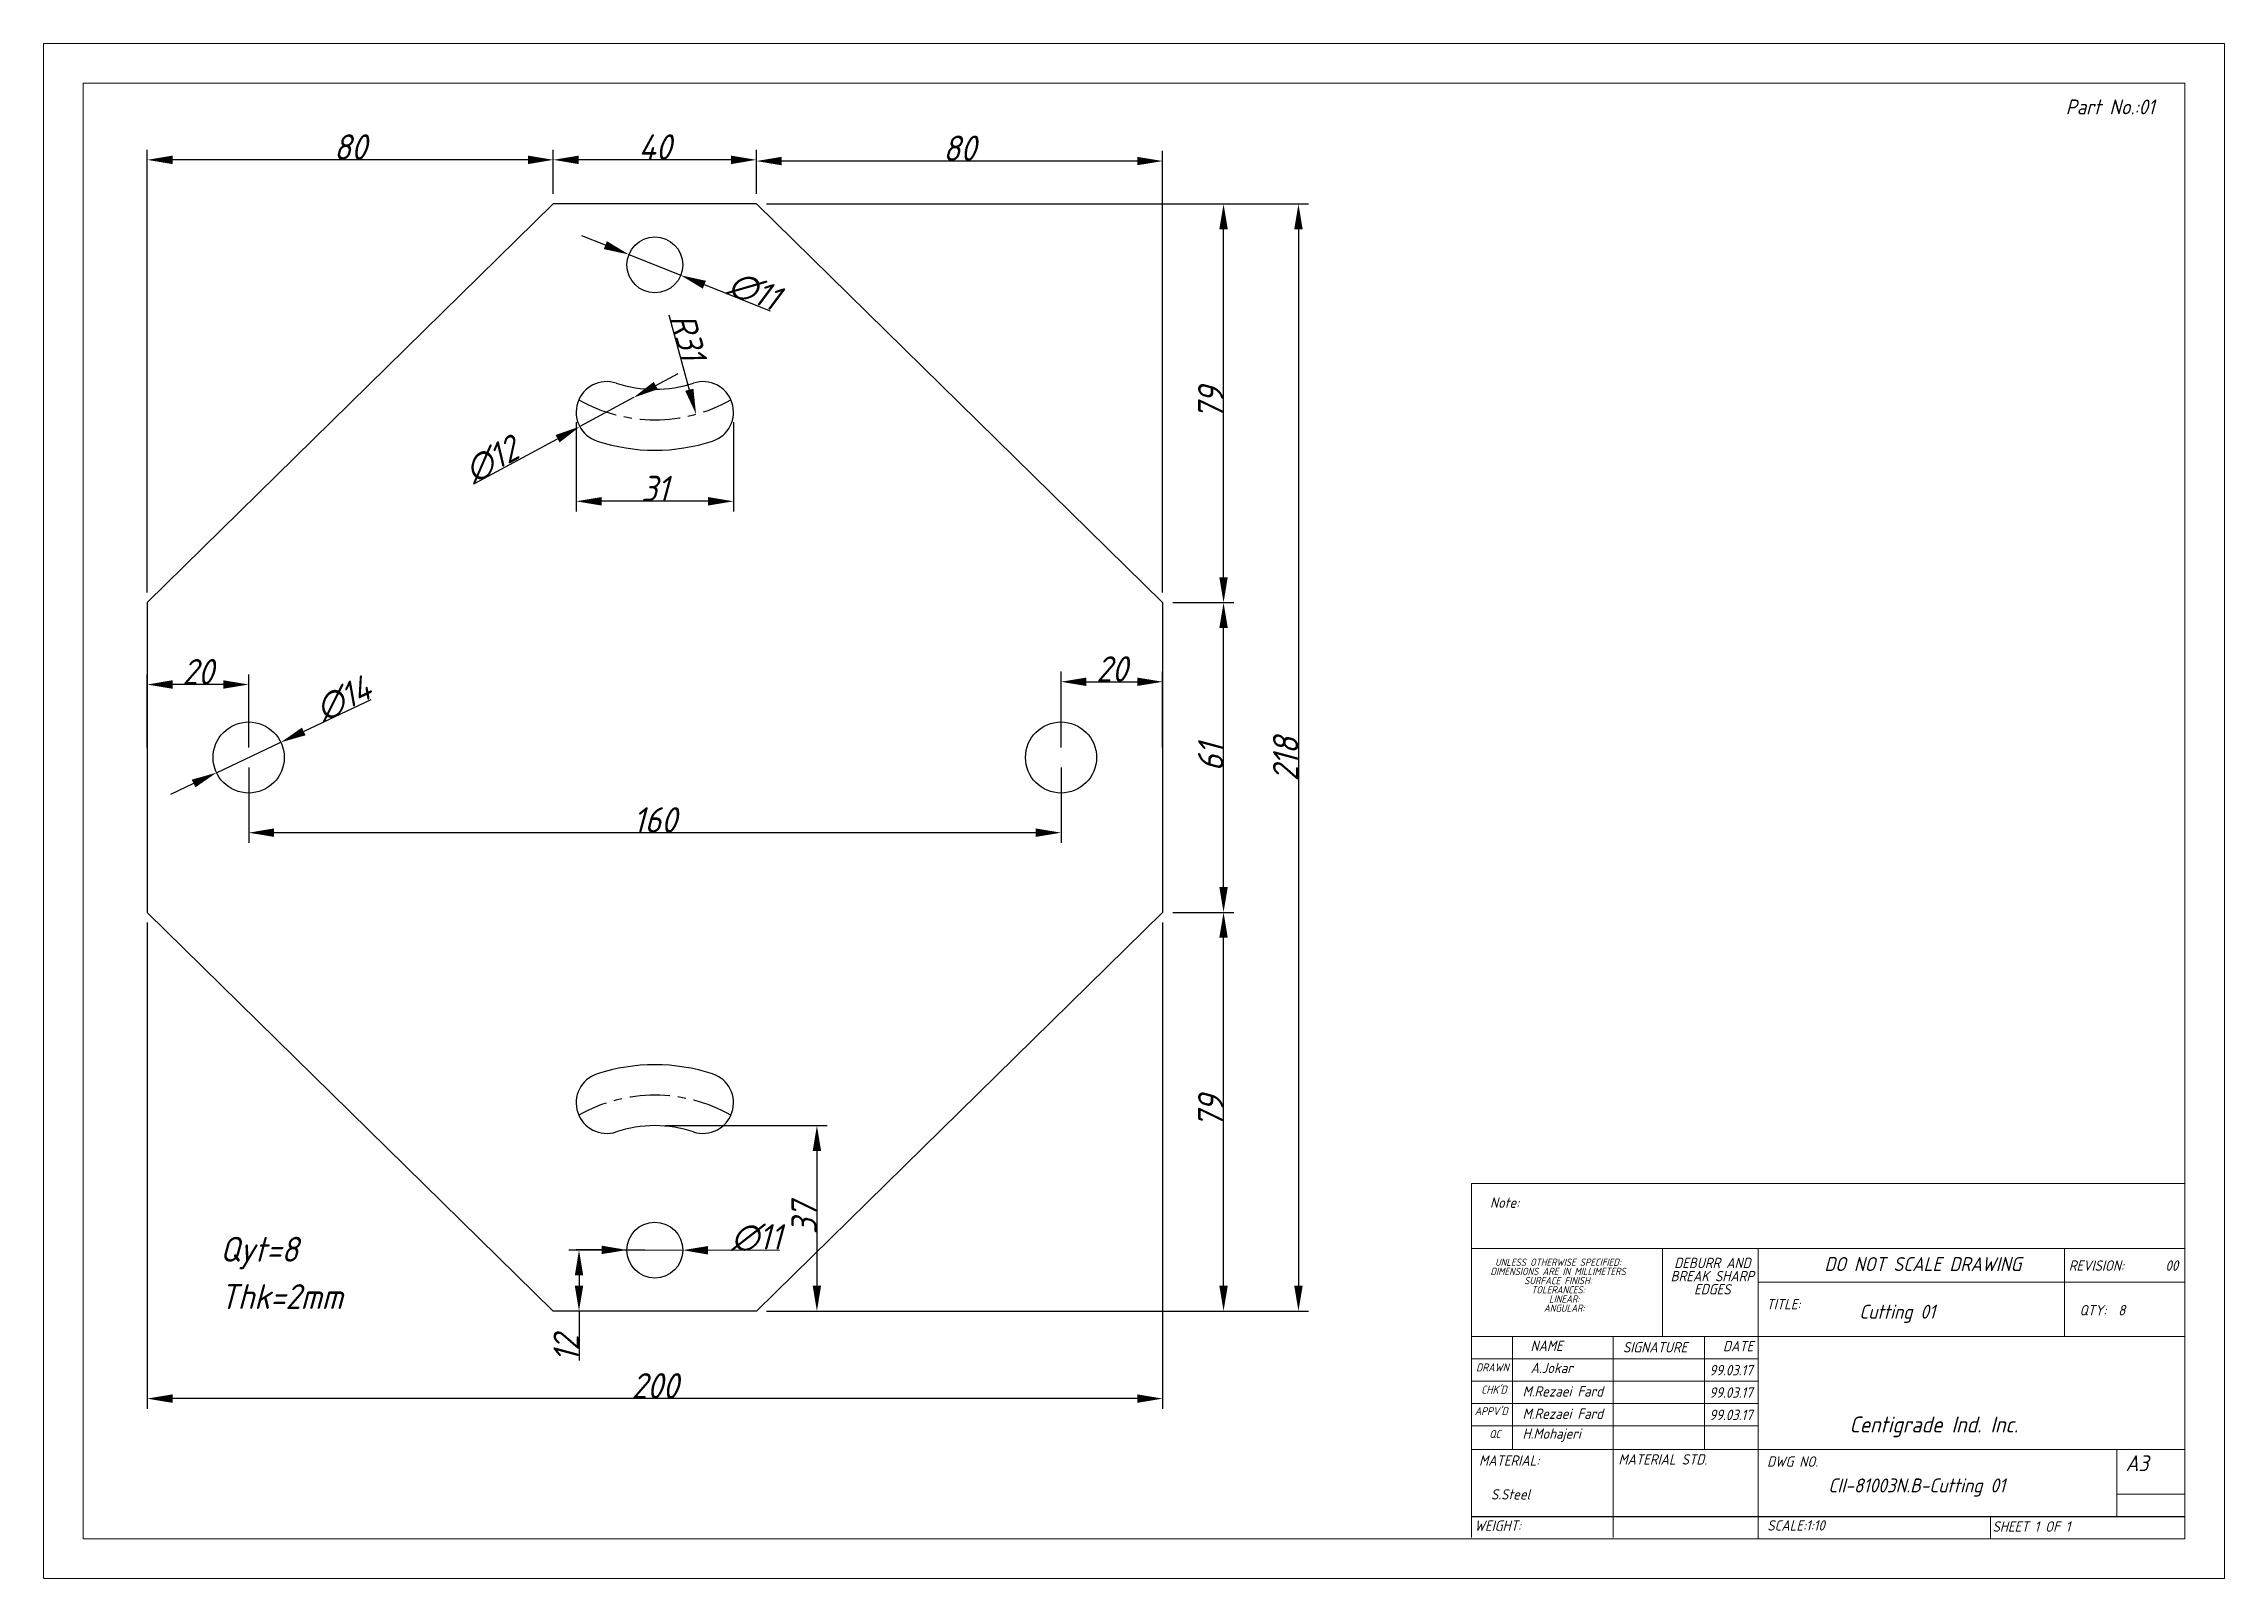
# Model space of a CAD drawing. Header units: millimetres. Extents: x 1283 to 2446, y 530 to 834.
# Drawn here: x 1282.8 to 1712.3, y 529.7 to 831.9 of the extents above; entities that cross this region are included whole.
import ezdxf

# ---------------------------------------------------------------- set-up
doc = ezdxf.new("R2010")
doc.units = ezdxf.units.MM
doc.header["$LTSCALE"] = 0.25
doc.linetypes.add('CENTER', pattern=[50.8, 31.75, -6.35, 6.35, -6.35])
doc.linetypes.add('SLD-Solid', pattern=[0])
doc.styles.add('GENISO', font='geniso.shx', dxfattribs={"oblique": 15})
doc.dimstyles.new('Scale', dxfattribs={"dimscale": 2, "dimtxt": 2.5, "dimasz": 2.5, "dimexe": 1, "dimexo": 1, "dimgap": 0.01, "dimtad": 1, "dimdec": 0, "dimzin": 0, "dimtxsty": 'GENISO', "dimcen": 2.5, "dimclrd": 1, "dimclre": 1, "dimclrt": 256, "dimadec": 0, "dimazin": 0, "dimtfac": 1, "dimtdec": 0, "dimtmove": 0, "dimatfit": 3, "dimfxl": 1, "dimtzin": 0, "dimlwd": -1, "dimlwe": -1, "dimarcsym": 0})

msp = doc.modelspace()

# ---------------------------------------------------------------- texts
at = {"style": 'GENISO', "oblique": 15}
for s, height, p in [('Part No.:01', 2.9259, (1681.1, 818.01)), ('Qyt=8', 4.901, (1317.57, 592.07)), ('Thk=2mm', 4.901, (1317.57, 582.76))]:
    msp.add_text(s, height=height, dxfattribs=at).set_placement(p)
at = {"attachment_point": 5, "style": 'GENISO'}
for s, insert, char_height in [('Note:', (1570.58, 603.7), 2.041), ('DEBURR AND', (1611.49, 591.82), 2.041), ('DO NOT SCALE DRAWING', (1652.95, 591.6), 2.747), ('DIMENSIONS ARE IN MILLIMETERS', (1581.1, 590.16), 1.4284), ('UNLESS OTHERWISE SPECIFIED:', (1581.1, 591.97), 1.4284), ('SURFACE FINISH:', (1581.1, 588.35), 1.4284), ('BREAK SHARP', (1611.49, 589.23), 2.0406), ('REVISION:       00', (1692.47, 591.31), 2.0406), ('TOLERANCES:', (1581.1, 586.54), 1.4284), ('LINEAR:', (1582.32, 584.73), 1.428), ('EDGES', (1611.49, 586.64), 2.041), ('TITLE:', (1625.5, 583.72), 2.041), ('ANGULAR:', (1582.32, 582.92), 1.428), ('Cutting 01', (1647.91, 581.81), 2.747), ('QTY:  8', (1688.31, 582.52), 2.041), ('NAME', (1578.85, 575.51), 2.041), ('SIGNATURE', (1600.22, 575.22), 2.041), ('DATE', (1616.58, 575.45), 2.041), ('DRAWN', (1568.18, 571.25), 1.57), ('A.Jokar', (1579.85, 571.15), 2.041), ('99.03.17', (1615.16, 570.71), 2.041), ("CHK'D", (1568.48, 566.88), 1.57), ('M.Rezaei Fard', (1582.04, 566.54), 2.0406), ('99.03.17', (1615.16, 566.31), 2.041), ("APPV'D", (1567.93, 562.64), 1.57), ('M.Rezaei Fard', (1582.04, 562.14), 2.0406), ('99.03.17', (1615.16, 561.91), 2.041), ('QC', (1568.68, 558.14), 1.57), ('H.Mohajeri', (1579.85, 557.91), 2.041), ('Centigrade Ind. Inc.', (1655.1, 559.54), 3.1394), ('MATERIAL STD.', (1601.72, 553.14), 2.0406), ('MATERIAL:', (1571.47, 552.91), 2.041), ('DWG NO.', (1627.29, 552.71), 2.041), ('A3', (1695.13, 552.39), 3.139), ('S.Steel', (1571.76, 546.26), 2.041), ('CII-81003N.B-Cutting 01', (1651.75, 547.6), 2.747), ('WEIGHT:', (1569.23, 540.09), 2.041), ('SCALE:1:10', (1627.97, 540.14), 2.041), ('SHEET 1 OF 1', (1674.34, 539.92), 2.0406)]:
    msp.add_mtext(s, dxfattribs=dict(at, insert=insert, char_height=char_height))

# ---------------------------------------------------------------- blocks, each defined once
blk = doc.blocks.new('*D2')
at = {"color": 1, "transparency": 16777216}
for p, q in [((1425.21, 800.36), (1531.97, 800.36)), ((1529.97, 795.36), (1529.97, 587.36)), ((1425.21, 582.36), (1531.97, 582.36))]:
    blk.add_line(p, q, dxfattribs=at)
for points in [[(1529.14, 795.36), (1530.8, 795.36), (1529.97, 800.36)], [(1529.14, 587.36), (1530.8, 587.36), (1529.97, 582.36)]]:
    blk.add_solid(points, dxfattribs=at)
at = {"layer": 'Defpoints', "color": 0, "transparency": 16777216}
for p in [(1423.21, 800.36), (1423.21, 582.36), (1529.97, 582.36)]:
    blk.add_point(p, dxfattribs=at)
at = {"transparency": 16777216, "insert": (1527.45, 691.01), "char_height": 5, "attachment_point": 5, "rotation": 90, "style": 'GENISO'}
blk.add_mtext('218', dxfattribs=at)
blk = doc.blocks.new('*D3')
at = {"color": 1, "transparency": 16777216}
for p, q in [((1303.21, 658.86), (1303.21, 563.11)), ((1503.21, 658.86), (1503.21, 563.11)), ((1498.21, 565.11), (1308.21, 565.11))]:
    blk.add_line(p, q, dxfattribs=at)
for points in [[(1308.21, 565.95), (1308.21, 564.28), (1303.21, 565.11)], [(1498.21, 565.95), (1498.21, 564.28), (1503.21, 565.11)]]:
    blk.add_solid(points, dxfattribs=at)
at = {"layer": 'Defpoints', "color": 0, "transparency": 16777216}
for p in [(1303.21, 660.86), (1503.21, 660.86), (1303.21, 565.11)]:
    blk.add_point(p, dxfattribs=at)
at = {"transparency": 16777216, "insert": (1403.21, 567.63), "char_height": 5, "attachment_point": 5, "style": 'GENISO'}
blk.add_mtext('200', dxfattribs=at)
blk = doc.blocks.new('*D4')
at = {"color": 1, "transparency": 16777216}
for p, q in [((1483.21, 693.36), (1483.21, 708.27)), ((1488.21, 706.27), (1498.21, 706.27)), ((1503.21, 693.36), (1503.21, 708.27))]:
    blk.add_line(p, q, dxfattribs=at)
for points in [[(1488.21, 707.1), (1488.21, 705.44), (1483.21, 706.27)], [(1498.21, 707.1), (1498.21, 705.44), (1503.21, 706.27)]]:
    blk.add_solid(points, dxfattribs=at)
at = {"layer": 'Defpoints', "color": 0, "transparency": 16777216}
for p in [(1503.21, 706.27), (1483.21, 691.36), (1503.21, 691.36)]:
    blk.add_point(p, dxfattribs=at)
at = {"transparency": 16777216, "insert": (1493.21, 708.79), "char_height": 5, "attachment_point": 5, "style": 'GENISO'}
blk.add_mtext('20', dxfattribs=at)
blk = doc.blocks.new('*D5')
at = {"color": 1, "transparency": 16777216}
for p, q in [((1303.21, 693.36), (1303.21, 707.73)), ((1318.21, 705.73), (1308.21, 705.73)), ((1323.21, 693.36), (1323.21, 707.73))]:
    blk.add_line(p, q, dxfattribs=at)
for points in [[(1308.21, 706.57), (1308.21, 704.9), (1303.21, 705.73)], [(1318.21, 706.57), (1318.21, 704.9), (1323.21, 705.73)]]:
    blk.add_solid(points, dxfattribs=at)
at = {"layer": 'Defpoints', "color": 0, "transparency": 16777216}
for p in [(1303.21, 705.73), (1303.21, 691.36), (1323.21, 691.36)]:
    blk.add_point(p, dxfattribs=at)
at = {"transparency": 16777216, "insert": (1313.21, 708.25), "char_height": 5, "attachment_point": 5, "style": 'GENISO'}
blk.add_mtext('20', dxfattribs=at)
blk = doc.blocks.new('*D6')
at = {"color": 1, "transparency": 16777216}
for p, q in [((1323.21, 689.36), (1323.21, 674.55)), ((1483.21, 689.36), (1483.21, 674.55)), ((1478.21, 676.55), (1328.21, 676.55))]:
    blk.add_line(p, q, dxfattribs=at)
for points in [[(1328.21, 677.39), (1328.21, 675.72), (1323.21, 676.55)], [(1478.21, 677.39), (1478.21, 675.72), (1483.21, 676.55)]]:
    blk.add_solid(points, dxfattribs=at)
at = {"layer": 'Defpoints', "color": 0, "transparency": 16777216}
for p in [(1323.21, 691.36), (1483.21, 691.36), (1323.21, 676.55)]:
    blk.add_point(p, dxfattribs=at)
at = {"transparency": 16777216, "insert": (1403.21, 679.07), "char_height": 5, "attachment_point": 5, "style": 'GENISO'}
blk.add_mtext('160', dxfattribs=at)
blk = doc.blocks.new('*D7')
at = {"color": 1, "transparency": 16777216}
for p, q in [((1401.21, 594.36), (1386.27, 594.36)), ((1388.27, 589.36), (1388.27, 587.36)), ((1401.21, 582.36), (1386.27, 582.36)), ((1388.27, 582.36), (1388.27, 572.59))]:
    blk.add_line(p, q, dxfattribs=at)
for points in [[(1387.44, 589.36), (1389.1, 589.36), (1388.27, 594.36)], [(1387.44, 587.36), (1389.1, 587.36), (1388.27, 582.36)]]:
    blk.add_solid(points, dxfattribs=at)
at = {"layer": 'Defpoints', "color": 0, "transparency": 16777216}
for p in [(1403.21, 594.36), (1388.27, 582.36), (1403.21, 582.36)]:
    blk.add_point(p, dxfattribs=at)
at = {"transparency": 16777216, "insert": (1385.75, 574.97), "char_height": 5, "attachment_point": 5, "rotation": 90, "style": 'GENISO'}
blk.add_mtext('12', dxfattribs=at)
blk = doc.blocks.new('*D8')
at = {"color": 1, "transparency": 16777216}
for p, q in [((1392.71, 594.39), (1387.71, 594.41)), ((1397.71, 594.38), (1408.71, 594.34)), ((1427.75, 594.27), (1413.71, 594.32))]:
    blk.add_line(p, q, dxfattribs=at)
for points in [[(1392.71, 595.23), (1392.7, 593.56), (1397.71, 594.38)], [(1413.71, 595.16), (1413.7, 593.49), (1408.71, 594.34)]]:
    blk.add_solid(points, dxfattribs=at)
at = {"layer": 'Defpoints', "color": 0, "transparency": 16777216}
for p in [(1397.71, 594.38), (1408.71, 594.34)]:
    blk.add_point(p, dxfattribs=at)
at = {"transparency": 16777216, "insert": (1423.24, 596.81), "char_height": 5, "attachment_point": 5, "rotation": 359.8044, "style": 'GENISO'}
blk.add_mtext('∅11', dxfattribs=at)
blk = doc.blocks.new('*D9')
at = {"color": 1, "transparency": 16777216}
for p, q in [((1393.46, 792.26), (1388.82, 794.11)), ((1398.1, 790.4), (1408.31, 786.31)), ((1426, 779.24), (1412.96, 784.46))]:
    blk.add_line(p, q, dxfattribs=at)
for points in [[(1393.77, 793.03), (1393.15, 791.48), (1398.1, 790.4)], [(1413.27, 785.23), (1412.65, 783.68), (1408.31, 786.31)]]:
    blk.add_solid(points, dxfattribs=at)
at = {"layer": 'Defpoints', "color": 0, "transparency": 16777216}
for p in [(1398.1, 790.4), (1408.31, 786.31)]:
    blk.add_point(p, dxfattribs=at)
at = {"transparency": 16777216, "insert": (1422.73, 783.26), "char_height": 5, "attachment_point": 5, "rotation": 338.197, "style": 'GENISO'}
blk.add_mtext('∅11', dxfattribs=at)
blk = doc.blocks.new('*D10')
at = {"color": 1, "transparency": 16777216}
blk.add_line((1405.93, 778.5), (1410, 763.78), dxfattribs=at)
blk.add_solid([(1410.8, 764), (1409.19, 763.56), (1411.33, 758.96)], dxfattribs=at)
at = {"layer": 'Defpoints', "color": 0, "transparency": 16777216}
for p in [(1403.21, 788.36), (1411.33, 758.96)]:
    blk.add_point(p, dxfattribs=at)
at = {"transparency": 16777216, "insert": (1409.73, 774.22), "char_height": 5, "attachment_point": 5, "rotation": 285.4385, "style": 'GENISO'}
blk.add_mtext('R31', dxfattribs=at)
blk = doc.blocks.new('*D11')
at = {"color": 1, "transparency": 16777216}
for p, q in [((1403.39, 764.61), (1407.79, 766.99)), ((1398.99, 762.23), (1388.44, 756.52)), ((1367.84, 745.37), (1384.04, 754.14))]:
    blk.add_line(p, q, dxfattribs=at)
for points in [[(1402.99, 765.34), (1403.79, 763.87), (1398.99, 762.23)], [(1383.64, 754.87), (1384.44, 753.41), (1388.44, 756.52)]]:
    blk.add_solid(points, dxfattribs=at)
at = {"layer": 'Defpoints', "color": 0, "transparency": 16777216}
for p in [(1398.99, 762.23), (1388.44, 756.52)]:
    blk.add_point(p, dxfattribs=at)
at = {"transparency": 16777216, "insert": (1371.04, 749.97), "char_height": 5, "attachment_point": 5, "rotation": 28.4121, "style": 'GENISO'}
blk.add_mtext('∅12', dxfattribs=at)
blk = doc.blocks.new('*D12')
at = {"color": 1, "transparency": 16777216}
for p, q in [((1387.71, 757.37), (1387.71, 739.81)), ((1418.7, 757.37), (1418.7, 739.81)), ((1413.7, 741.81), (1392.71, 741.81))]:
    blk.add_line(p, q, dxfattribs=at)
for points in [[(1392.71, 742.64), (1392.71, 740.98), (1387.71, 741.81)], [(1413.7, 742.64), (1413.7, 740.98), (1418.7, 741.81)]]:
    blk.add_solid(points, dxfattribs=at)
at = {"layer": 'Defpoints', "color": 0, "transparency": 16777216}
for p in [(1387.71, 759.37), (1418.7, 759.37), (1387.71, 741.81)]:
    blk.add_point(p, dxfattribs=at)
at = {"transparency": 16777216, "insert": (1403.21, 744.33), "char_height": 5, "attachment_point": 5, "style": 'GENISO'}
blk.add_mtext('31', dxfattribs=at)
blk = doc.blocks.new('*D13')
at = {"color": 1, "transparency": 16777216}
for p, q in [((1405.21, 618.86), (1437.13, 618.86)), ((1435.13, 613.86), (1435.13, 587.36)), ((1425.21, 582.36), (1437.13, 582.36))]:
    blk.add_line(p, q, dxfattribs=at)
for points in [[(1434.29, 613.86), (1435.96, 613.86), (1435.13, 618.86)], [(1434.29, 587.36), (1435.96, 587.36), (1435.13, 582.36)]]:
    blk.add_solid(points, dxfattribs=at)
at = {"layer": 'Defpoints', "color": 0, "transparency": 16777216}
for p in [(1403.21, 618.86), (1423.21, 582.36), (1435.13, 582.36)]:
    blk.add_point(p, dxfattribs=at)
at = {"transparency": 16777216, "insert": (1432.61, 600.61), "char_height": 5, "attachment_point": 5, "rotation": 90, "style": 'GENISO'}
blk.add_mtext('37', dxfattribs=at)
blk = doc.blocks.new('*D14')
at = {"color": 1, "transparency": 16777216}
for p, q in [((1347.27, 702.72), (1334.06, 696.48)), ((1316.88, 688.37), (1329.54, 694.35)), ((1312.36, 686.23), (1307.84, 684.1))]:
    blk.add_line(p, q, dxfattribs=at)
for points in [[(1333.7, 697.24), (1334.41, 695.73), (1329.54, 694.35)], [(1312, 686.99), (1312.71, 685.48), (1316.88, 688.37)]]:
    blk.add_solid(points, dxfattribs=at)
at = {"layer": 'Defpoints', "color": 0, "transparency": 16777216}
for p in [(1329.54, 694.35), (1316.88, 688.37)]:
    blk.add_point(p, dxfattribs=at)
at = {"transparency": 16777216, "insert": (1341.85, 702.95), "char_height": 5, "attachment_point": 5, "rotation": 25.2853, "style": 'GENISO'}
blk.add_mtext('∅14', dxfattribs=at)
blk = doc.blocks.new('*D15')
at = {"color": 1, "transparency": 16777216}
for p, q in [((1383.21, 802.36), (1383.21, 811.05)), ((1418.21, 809.05), (1388.21, 809.05)), ((1423.21, 802.36), (1423.21, 811.05))]:
    blk.add_line(p, q, dxfattribs=at)
for points in [[(1388.21, 809.88), (1388.21, 808.21), (1383.21, 809.05)], [(1418.21, 809.88), (1418.21, 808.21), (1423.21, 809.05)]]:
    blk.add_solid(points, dxfattribs=at)
at = {"layer": 'Defpoints', "color": 0, "transparency": 16777216}
for p in [(1383.21, 809.05), (1383.21, 800.36), (1423.21, 800.36)]:
    blk.add_point(p, dxfattribs=at)
at = {"transparency": 16777216, "insert": (1403.21, 811.57), "char_height": 5, "attachment_point": 5, "style": 'GENISO'}
blk.add_mtext('40', dxfattribs=at)
blk = doc.blocks.new('*D16')
at = {"color": 1, "transparency": 16777216}
for p, q in [((1303.21, 723.86), (1303.21, 811.05)), ((1378.21, 809.05), (1308.21, 809.05)), ((1383.21, 802.36), (1383.21, 811.05))]:
    blk.add_line(p, q, dxfattribs=at)
for points in [[(1308.21, 809.88), (1308.21, 808.21), (1303.21, 809.05)], [(1378.21, 809.88), (1378.21, 808.21), (1383.21, 809.05)]]:
    blk.add_solid(points, dxfattribs=at)
at = {"layer": 'Defpoints', "color": 0, "transparency": 16777216}
for p in [(1303.21, 809.05), (1383.21, 800.36), (1303.21, 721.86)]:
    blk.add_point(p, dxfattribs=at)
at = {"transparency": 16777216, "insert": (1343.21, 811.57), "char_height": 5, "attachment_point": 5, "style": 'GENISO'}
blk.add_mtext('80', dxfattribs=at)
blk = doc.blocks.new('*D17')
at = {"color": 1, "transparency": 16777216}
for p, q in [((1423.21, 802.36), (1423.21, 810.81)), ((1498.21, 808.81), (1428.21, 808.81)), ((1503.21, 723.86), (1503.21, 810.81))]:
    blk.add_line(p, q, dxfattribs=at)
for points in [[(1428.21, 809.64), (1428.21, 807.98), (1423.21, 808.81)], [(1498.21, 809.64), (1498.21, 807.98), (1503.21, 808.81)]]:
    blk.add_solid(points, dxfattribs=at)
at = {"layer": 'Defpoints', "color": 0, "transparency": 16777216}
for p in [(1423.21, 808.81), (1423.21, 800.36), (1503.21, 721.86)]:
    blk.add_point(p, dxfattribs=at)
at = {"transparency": 16777216, "insert": (1463.21, 811.33), "char_height": 5, "attachment_point": 5, "style": 'GENISO'}
blk.add_mtext('80', dxfattribs=at)
blk = doc.blocks.new('*D18')
at = {"color": 1, "transparency": 16777216}
for p, q in [((1505.21, 660.86), (1517.22, 660.86)), ((1515.22, 587.36), (1515.22, 655.86)), ((1425.21, 582.36), (1517.22, 582.36))]:
    blk.add_line(p, q, dxfattribs=at)
for points in [[(1514.39, 655.86), (1516.05, 655.86), (1515.22, 660.86)], [(1514.39, 587.36), (1516.05, 587.36), (1515.22, 582.36)]]:
    blk.add_solid(points, dxfattribs=at)
at = {"layer": 'Defpoints', "color": 0, "transparency": 16777216}
for p in [(1503.21, 660.86), (1515.22, 660.86), (1423.21, 582.36)]:
    blk.add_point(p, dxfattribs=at)
at = {"transparency": 16777216, "insert": (1512.7, 621.61), "char_height": 5, "attachment_point": 5, "rotation": 90, "style": 'GENISO'}
blk.add_mtext('79', dxfattribs=at)
blk = doc.blocks.new('*D19')
at = {"color": 1, "transparency": 16777216}
for p, q in [((1505.21, 721.86), (1517.22, 721.86)), ((1515.22, 665.86), (1515.22, 716.86)), ((1505.21, 660.86), (1517.22, 660.86))]:
    blk.add_line(p, q, dxfattribs=at)
for points in [[(1514.39, 716.86), (1516.05, 716.86), (1515.22, 721.86)], [(1514.39, 665.86), (1516.05, 665.86), (1515.22, 660.86)]]:
    blk.add_solid(points, dxfattribs=at)
at = {"layer": 'Defpoints', "color": 0, "transparency": 16777216}
for p in [(1503.21, 721.86), (1515.22, 721.86), (1503.21, 660.86)]:
    blk.add_point(p, dxfattribs=at)
at = {"transparency": 16777216, "insert": (1512.7, 691.36), "char_height": 5, "attachment_point": 5, "rotation": 90, "style": 'GENISO'}
blk.add_mtext('61', dxfattribs=at)
blk = doc.blocks.new('*D20')
at = {"color": 1, "transparency": 16777216}
for p, q in [((1425.21, 800.36), (1517.22, 800.36)), ((1515.22, 726.86), (1515.22, 795.36)), ((1505.21, 721.86), (1517.22, 721.86))]:
    blk.add_line(p, q, dxfattribs=at)
for points in [[(1514.39, 795.36), (1516.05, 795.36), (1515.22, 800.36)], [(1514.39, 726.86), (1516.05, 726.86), (1515.22, 721.86)]]:
    blk.add_solid(points, dxfattribs=at)
at = {"layer": 'Defpoints', "color": 0, "transparency": 16777216}
for p in [(1423.21, 800.36), (1515.22, 800.36), (1503.21, 721.86)]:
    blk.add_point(p, dxfattribs=at)
at = {"transparency": 16777216, "insert": (1512.7, 761.11), "char_height": 5, "attachment_point": 5, "rotation": 90, "style": 'GENISO'}
blk.add_mtext('79', dxfattribs=at)

# ---------------------------------------------------------------- dimensions: what is measured, and where the dimension line sits
for base, p1, p2, picture, middle in [((1303.21, 809.05), (1383.21, 800.36), (1303.21, 721.86), '*D16', (1343.21, 811.57)), ((1383.21, 809.05), (1423.21, 800.36), (1383.21, 800.36), '*D15', (1403.21, 811.57)), ((1423.21, 808.81), (1503.21, 721.86), (1423.21, 800.36), '*D17', (1463.21, 811.33)), ((1387.71, 741.81), (1418.7, 759.37), (1387.71, 759.37), '*D12', (1403.21, 744.33)), ((1303.21, 705.73), (1323.21, 691.36), (1303.21, 691.36), '*D5', (1313.21, 708.25)), ((1503.21, 706.27), (1483.21, 691.36), (1503.21, 691.36), '*D4', (1493.21, 708.79)), ((1323.21, 676.55), (1483.21, 691.36), (1323.21, 691.36), '*D6', (1403.21, 679.07)), ((1303.21, 565.11), (1503.21, 660.86), (1303.21, 660.86), '*D3', (1403.21, 567.63))]:
    dim = msp.add_linear_dim(base=base, p1=p1, p2=p2, dimstyle='Scale')
    dim.commit()
    dim.dimension.update_dxf_attribs({"geometry": picture, "text_midpoint": middle})
for base, p1, p2, picture, middle in [((1529.97, 582.36), (1423.21, 800.36), (1423.21, 582.36), '*D2', (1529.97, 691.01)), ((1388.27, 582.36), (1403.21, 594.36), (1403.21, 582.36), '*D7', (1388.27, 574.97))]:
    dim = msp.add_linear_dim(base=base, p1=p1, p2=p2, angle=90, dimstyle='Scale')
    dim.commit()
    dim.dimension.update_dxf_attribs({"geometry": picture, "text_midpoint": middle, "dimtype": 160})
for base, p1, p2, picture, middle in [((1515.21851892, 800.35773078), (1503.20752722, 721.85773078), (1423.20752722, 800.35773078), '*D20', (1512.69851892, 761.10773078)), ((1515.22, 721.86), (1503.21, 660.86), (1503.21, 721.86), '*D19', (1512.7, 691.36)), ((1515.21851892, 660.85773078), (1423.20752722, 582.35773078), (1503.20752722, 660.85773078), '*D18', (1512.69851892, 621.60773078)), ((1435.12576873, 582.35773078), (1403.20752722, 618.85773078), (1423.20752722, 582.35773078), '*D13', (1432.60576873, 600.60773078))]:
    dim = msp.add_linear_dim(base=base, p1=p1, p2=p2, angle=90, dimstyle='Scale')
    dim.commit()
    dim.dimension.update_dxf_attribs({"geometry": picture, "text_midpoint": middle})
for p1, p2, picture, middle in [((1398.1, 790.4), (1408.31, 786.31), '*D9', (1422.73, 783.26)), ((1316.88, 688.37), (1329.54, 694.35), '*D14', (1341.85, 702.95)), ((1397.71, 594.38), (1408.71, 594.34), '*D8', (1423.24, 596.81))]:
    dim = msp.add_diameter_dim_2p(p1=p1, p2=p2, dimstyle='Scale')
    dim.commit()
    dim.dimension.update_dxf_attribs({"geometry": picture, "text_midpoint": middle})
dim = msp.add_radius_dim(center=(1403.2075, 788.3577), mpoint=(1411.3267, 758.9583), dimstyle='Scale')
dim.commit()
dim.dimension.update_dxf_attribs({"geometry": '*D10', "text_midpoint": (1407.2979, 773.5464), "dimtype": 164})
dim = msp.add_diameter_dim_2p(p1=(1398.99, 762.23), p2=(1388.44, 756.52), dimstyle='Scale')
dim.commit()
dim.dimension.update_dxf_attribs({"geometry": '*D11', "text_midpoint": (1372.24, 747.75), "dimtype": 163})

# ---------------------------------------------------------------- linework, layer by layer
for p, q in [((1303.21, 721.86), (1383.21, 800.36)), ((1423.21, 800.36), (1383.21, 800.36)), ((1423.21, 800.36), (1503.21, 721.86)), ((1303.21, 721.86), (1303.21, 660.86)), ((1503.21, 721.86), (1503.21, 660.86)), ((1383.21, 582.36), (1303.21, 660.86)), ((1423.21, 582.36), (1503.21, 660.86)), ((1423.21, 582.36), (1383.21, 582.36)), ((1564.03, 541.87), (1704.58, 541.87))]:
    msp.add_line(p, q)
at = {"color": 7, "linetype": 'SLD-Solid', "lineweight": 0}
for p, q in [((1564.03, 607.44), (1704.58, 607.44)), ((1564.03, 607.44), (1564.03, 594.66)), ((1564.03, 594.66), (1704.58, 594.66)), ((1564.03, 594.66), (1564.03, 537.73)), ((1601.7, 594.66), (1601.7, 577.32)), ((1620.54, 594.66), (1620.54, 537.48)), ((1680.87, 577.32), (1680.87, 594.66)), ((1704.58, 588.06), (1620.54, 588.06)), ((1704.58, 577.32), (1564.03, 577.32)), ((1572.1, 577.32), (1572.1, 555.07)), ((1591.97, 577.32), (1591.97, 537.73)), ((1609.98, 577.32), (1609.98, 555.07)), ((1620.54, 537.73), (1620.54, 577.32)), ((1620.54, 572.92), (1564.03, 572.92)), ((1620.54, 568.53), (1564.03, 568.53)), ((1620.54, 564.13), (1564.03, 564.13)), ((1620.54, 559.73), (1564.03, 559.73)), ((1574.79, 555.07), (1564.03, 555.07)), ((1574.79, 555.07), (1704.58, 555.07)), ((1691.13, 541.87), (1691.13, 555.07)), ((1704.58, 546.27), (1691.13, 546.27)), ((1666.29, 537.48), (1666.29, 541.87))]:
    msp.add_line(p, q, dxfattribs=at)
for points in [[(1282.82, 831.93), (1712.35, 831.93), (1712.35, 529.71), (1282.82, 529.71)], [(1290.58, 824.17), (1704.58, 824.17), (1704.58, 537.48), (1290.58, 537.48)]]:
    msp.add_lwpolyline(points, close=True, dxfattribs=at)
for centre, radius in [((1403.21, 788.36), 5.5), ((1323.21, 691.36), 7), ((1483.21, 691.36), 7), ((1403.21, 594.36), 5.5)]:
    msp.add_circle(centre, radius)
for centre, radius, start, end in [((1393.71, 759.37), 6, 71.8649, 251.8649), ((1403.21, 788.36), 24.5, 251.8649, 288.1351), ((1412.7, 759.37), 6, 288.1351, 108.1351), ((1403.21, 788.36), 36.5, 251.8649, 288.1351), ((1393.71, 623.34), 6, 108.1351, 288.1351), ((1403.21, 594.36), 36.5, 71.8649, 108.1351), ((1412.7, 623.34), 6, 251.8649, 71.8649), ((1403.21, 594.36), 24.5, 71.8649, 108.1351)]:
    msp.add_arc(centre, radius, start, end)
at = {"linetype": 'CENTER'}
for centre, start, end in [((1403.21, 788.36), 240.5754, 299.4246), ((1403.21, 594.36), 60.5754, 119.4246)]:
    msp.add_arc(centre, 30.5, start, end, dxfattribs=at)

msp.set_redraw_order([(e.dxf.handle, doc.entitydb.next_handle()) for e in msp.query("TEXT MTEXT ATTDEF DIMENSION ARC_DIMENSION")])  # texts and dimensions are drawn at this point

doc.saveas('drawing.dxf')
